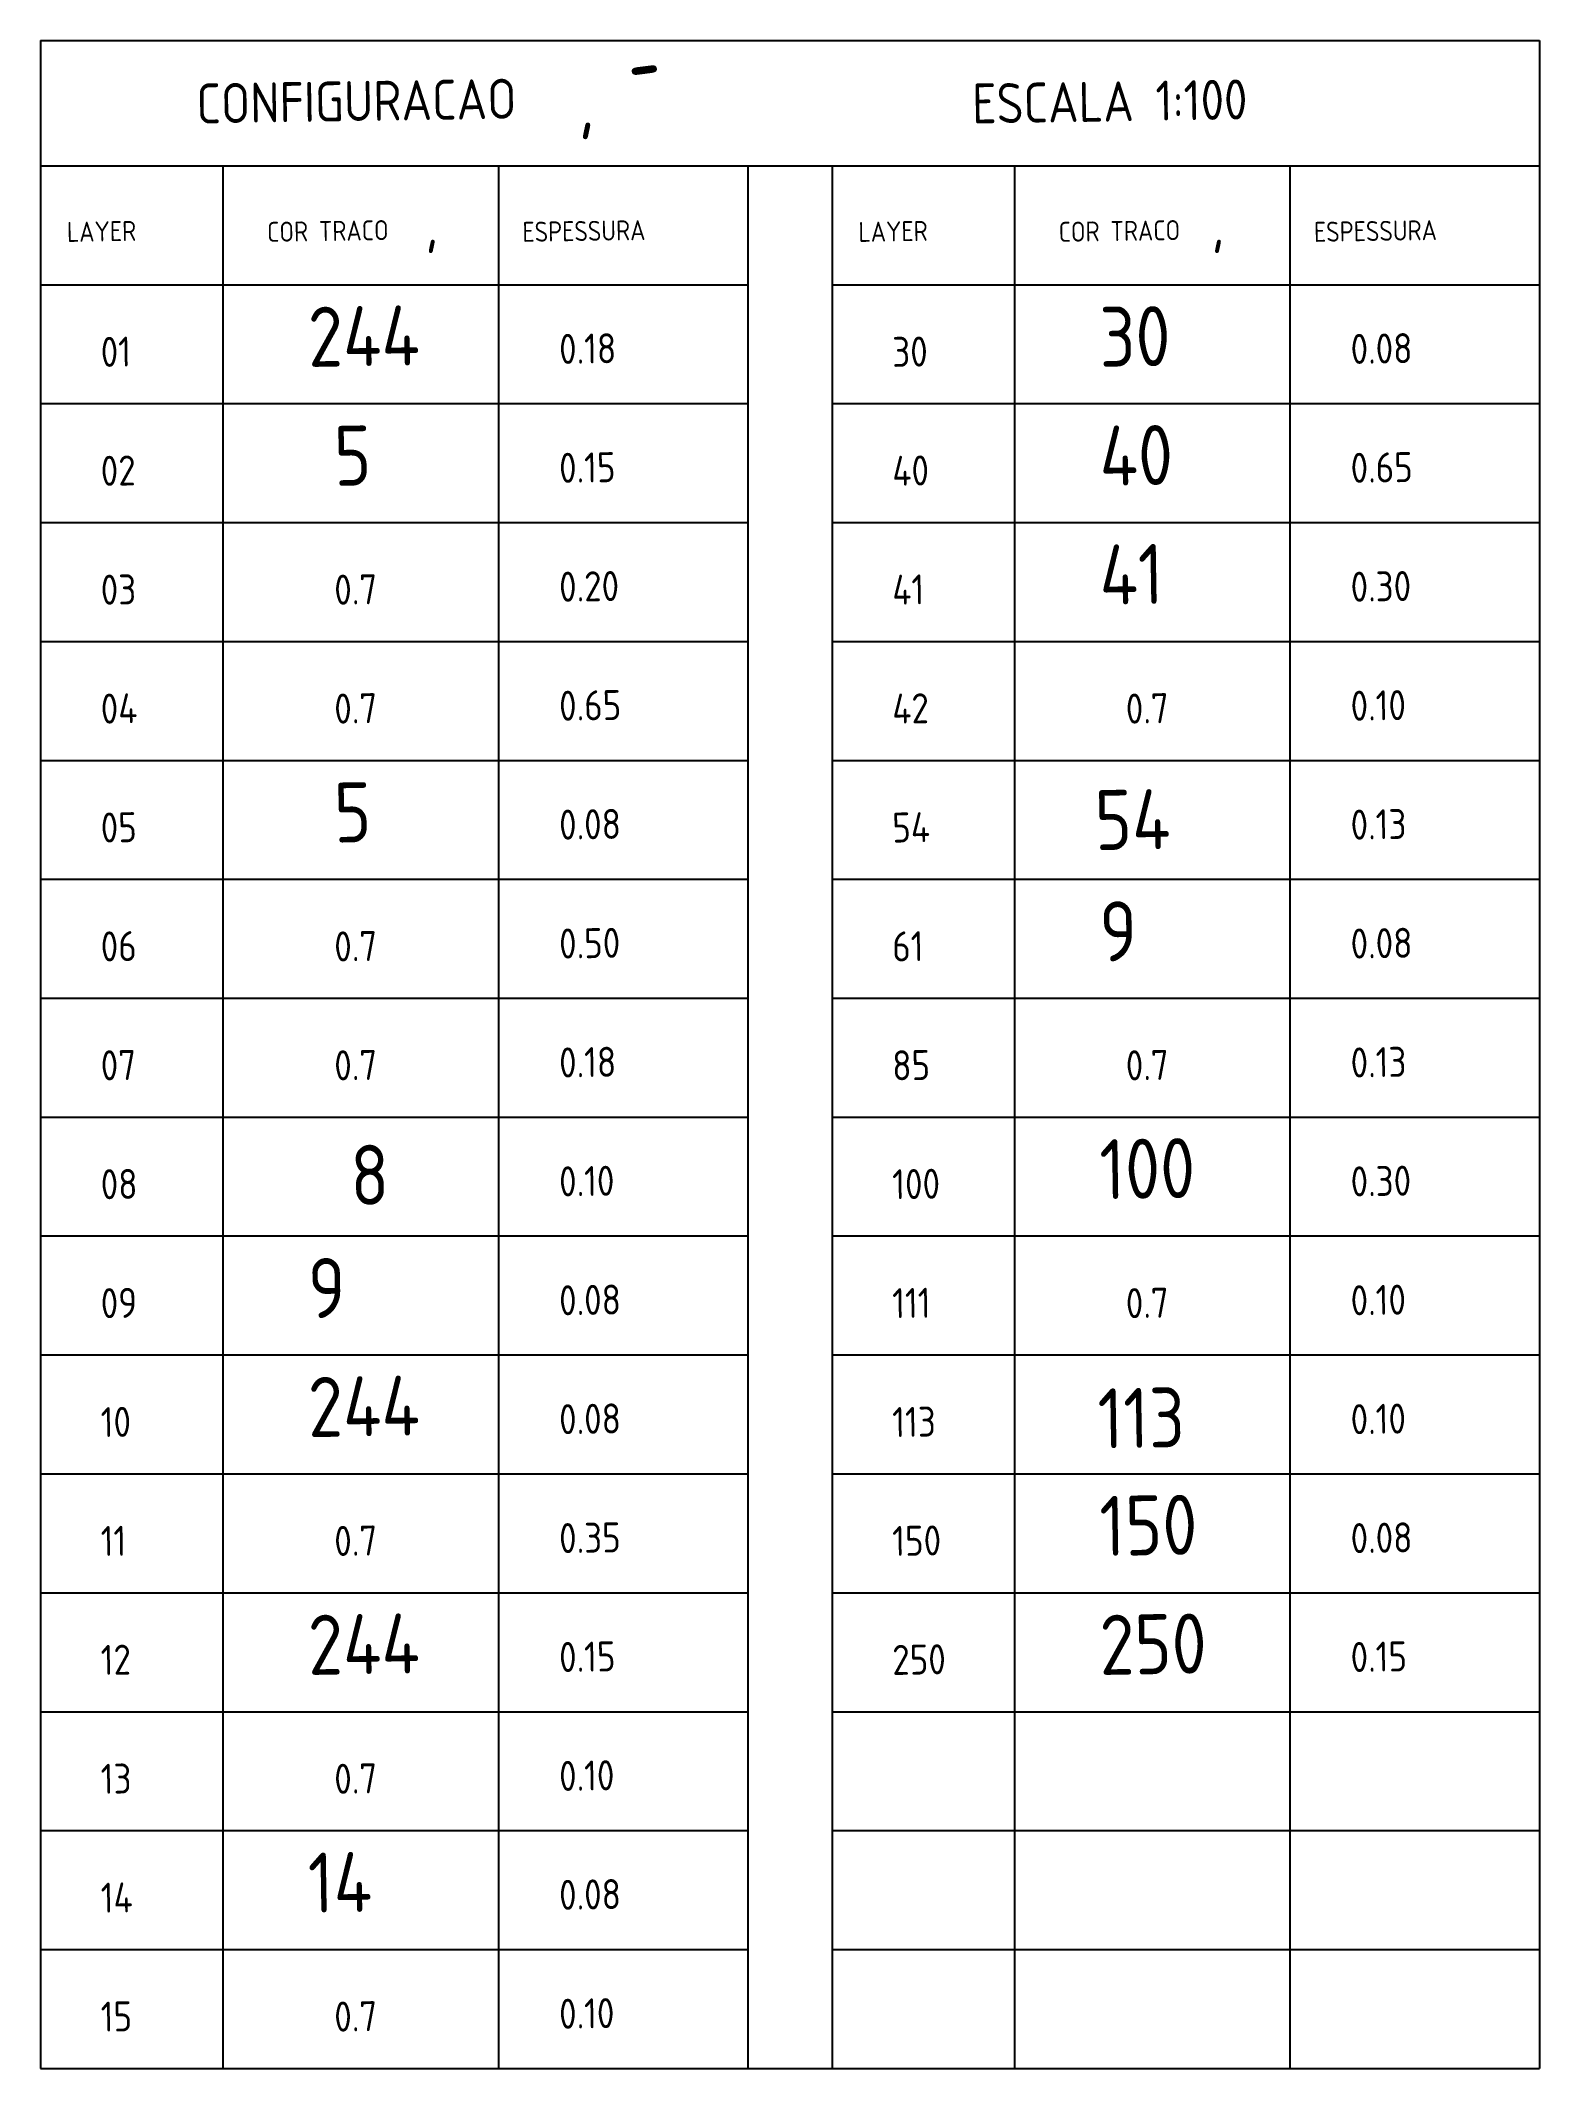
# Model space of a CAD drawing. Extents: x -81 to 244, y 231 to 317.
# Drawn here: x -80.59 to -65.45, y 269 to 289.48 of the extents above; entities that cross this region are included whole.
import ezdxf

# ---------------------------------------------------------------- set-up
doc = ezdxf.new("R2010")
doc.units = 0
doc.header["$MEASUREMENT"] = 0
doc.layers.add('85', color=85, linetype='CONTINUOUS')
doc.layers.add('COTA2', color=2, linetype='CONTINUOUS')
doc.styles.add('ARCHSTYL', font='archstyl')

msp = doc.modelspace()

# ---------------------------------------------------------------- texts
at = {"layer": '85', "color": 85, "style": 'ARCHSTYL'}
for s, height, rotation, p in [(',', 0.852, 290.1966, (-74.465, 289.327)), ('CONFIGURACAO', 0.40392, 0.9, (-79.011, 288.645)), ('ESCALA 1:100', 0.40392, 0.9, (-71.176, 288.645)), (',', 0.568, 0.9, (-75.157, 288.619)), ('LAYER', 0.202, 0.9, (-80.321, 287.45)), ('COR TRACO', 0.202, 0.9, (-78.299, 287.45)), ('ESPESSURA', 0.202, 0.9, (-75.72, 287.45)), ('LAYER', 0.202, 0.9, (-72.326, 287.45)), ('COR TRACO', 0.202, 0.9, (-70.304, 287.45)), ('ESPESSURA', 0.202, 0.9, (-67.725, 287.45)), (',', 0.454, 0.9, (-76.704, 287.443)), (',', 0.454, 0.9, (-68.763, 287.443)), ('244', 0.6059, 0.9, (-77.883, 286.187)), ('30', 0.6059, 0.9, (-69.888, 286.187)), ('01', 0.3029, 0.9, (-79.979, 286.187)), ('0.18', 0.3029, 0.9, (-75.349, 286.217)), ('30', 0.3029, 0.9, (-71.984, 286.187)), ('0.08', 0.3029, 0.9, (-67.354, 286.217)), ('5', 0.606, 0.9, (-77.62, 284.986)), ('40', 0.6059, 0.9, (-69.888, 284.986)), ('0.15', 0.3029, 0.9, (-75.349, 285.016)), ('0.65', 0.3029, 0.9, (-67.354, 285.016)), ('02', 0.3029, 0.9, (-79.979, 284.986)), ('40', 0.3029, 0.9, (-71.984, 284.986)), ('41', 0.6059, 0.9, (-69.888, 283.785)), ('03', 0.3029, 0.9, (-79.979, 283.785)), ('0.7', 0.3029, 0.9, (-77.62, 283.785)), ('0.20', 0.3029, 0.9, (-75.349, 283.815)), ('41', 0.3029, 0.9, (-71.984, 283.785)), ('0.30', 0.3029, 0.9, (-67.354, 283.815)), ('04', 0.3029, 0.9, (-79.979, 282.584)), ('0.7', 0.3029, 0.9, (-77.62, 282.584)), ('0.65', 0.3029, 0.9, (-75.349, 282.613)), ('42', 0.3029, 0.9, (-71.984, 282.584)), ('0.7', 0.3029, 0.9, (-69.625, 282.584)), ('0.10', 0.3029, 0.9, (-67.354, 282.613)), ('5', 0.606, 0.9, (-77.62, 281.383)), ('54', 0.6059, 0.9, (-69.936, 281.307)), ('05', 0.3029, 0.9, (-79.979, 281.383)), ('0.08', 0.3029, 0.9, (-75.349, 281.412)), ('54', 0.3029, 0.9, (-71.984, 281.383)), ('0.13', 0.3029, 0.9, (-67.354, 281.412)), ('9', 0.606, 0.9, (-69.888, 280.182)), ('06', 0.3029, 0.9, (-79.979, 280.182)), ('0.7', 0.3029, 0.9, (-77.62, 280.182)), ('0.50', 0.3029, 0.9, (-75.349, 280.211)), ('61', 0.3029, 0.9, (-71.984, 280.182)), ('0.08', 0.3029, 0.9, (-67.354, 280.211)), ('07', 0.3029, 0.9, (-79.979, 278.981)), ('0.7', 0.3029, 0.9, (-77.62, 278.981)), ('0.18', 0.3029, 0.9, (-75.349, 279.01)), ('85', 0.3029, 0.9, (-71.984, 278.981)), ('0.7', 0.3029, 0.9, (-69.625, 278.981)), ('0.13', 0.3029, 0.9, (-67.354, 279.01)), ('100', 0.6059, 0.9, (-69.888, 277.78)), ('8', 0.606, 0.9, (-77.454, 277.721)), ('08', 0.3029, 0.9, (-79.979, 277.78)), ('0.10', 0.3029, 0.9, (-75.349, 277.809)), ('100', 0.3029, 0.9, (-71.984, 277.78)), ('0.30', 0.3029, 0.9, (-67.354, 277.809)), ('9', 0.606, 0.9, (-77.883, 276.579)), ('0.08', 0.3029, 0.9, (-75.349, 276.608)), ('0.10', 0.3029, 0.9, (-67.354, 276.608)), ('09', 0.3029, 0.9, (-79.979, 276.579)), ('111', 0.3029, 0.9, (-71.984, 276.579)), ('0.7', 0.3029, 0.9, (-69.625, 276.579)), ('244', 0.6059, 0.9, (-77.883, 275.378)), ('0.08', 0.3029, 0.9, (-75.349, 275.407)), ('113', 0.3029, 0.9, (-71.984, 275.378)), ('113', 0.6059, 0.9, (-69.906, 275.263)), ('0.10', 0.3029, 0.9, (-67.354, 275.407)), ('10', 0.3029, 0.9, (-79.979, 275.378)), ('150', 0.6059, 0.9, (-69.888, 274.177)), ('11', 0.3029, 0.9, (-79.979, 274.177)), ('0.7', 0.3029, 0.9, (-77.62, 274.177)), ('0.35', 0.3029, 0.9, (-75.349, 274.206)), ('150', 0.3029, 0.9, (-71.984, 274.177)), ('0.08', 0.3029, 0.9, (-67.354, 274.206)), ('244', 0.6059, 0.9, (-77.883, 272.976)), ('250', 0.6059, 0.9, (-69.888, 272.976)), ('12', 0.3029, 0.9, (-79.979, 272.976)), ('0.15', 0.3029, 0.9, (-75.349, 273.005)), ('250', 0.3029, 0.9, (-71.984, 272.976)), ('0.15', 0.3029, 0.9, (-67.354, 273.005)), ('13', 0.3029, 0.9, (-79.979, 271.775)), ('0.7', 0.3029, 0.9, (-77.62, 271.775)), ('0.10', 0.3029, 0.9, (-75.349, 271.804)), ('14', 0.6059, 0.9, (-77.883, 270.574)), ('14', 0.3029, 0.9, (-79.979, 270.574)), ('0.08', 0.3029, 0.9, (-75.349, 270.603)), ('15', 0.3029, 0.9, (-79.979, 269.373)), ('0.7', 0.3029, 0.9, (-77.62, 269.373)), ('0.10', 0.3029, 0.9, (-75.349, 269.402))]:
    msp.add_text(s, height=height, rotation=rotation, dxfattribs=at).set_placement(p)

# ---------------------------------------------------------------- linework, layer by layer
at = {"layer": 'COTA2'}
for p, q in [((-80.589, 289.484), (-65.449, 289.484)), ((-80.589, 289.484), (-80.589, 269.002)), ((-65.449, 289.484), (-65.449, 269.002)), ((-80.589, 288.219), (-65.449, 288.219)), ((-78.748, 288.219), (-78.748, 269.002)), ((-75.964, 288.219), (-75.964, 269.002)), ((-73.444, 288.219), (-73.444, 269.002)), ((-72.594, 288.219), (-72.594, 269.002)), ((-70.753, 288.219), (-70.753, 269.002)), ((-67.969, 288.219), (-67.969, 269.002)), ((-80.589, 287.018), (-73.444, 287.018)), ((-72.594, 287.018), (-65.449, 287.018)), ((-80.589, 285.817), (-73.444, 285.817)), ((-72.594, 285.817), (-65.449, 285.817)), ((-80.589, 284.616), (-73.444, 284.616)), ((-72.594, 284.616), (-65.449, 284.616)), ((-80.589, 283.415), (-73.444, 283.415)), ((-72.594, 283.415), (-65.449, 283.415)), ((-80.589, 282.214), (-73.444, 282.214)), ((-72.594, 282.214), (-65.449, 282.214)), ((-80.589, 281.013), (-73.444, 281.013)), ((-72.594, 281.013), (-65.449, 281.013)), ((-80.589, 279.812), (-73.444, 279.812)), ((-72.594, 279.812), (-65.449, 279.812)), ((-80.589, 278.611), (-73.444, 278.611)), ((-72.594, 278.611), (-65.449, 278.611)), ((-80.589, 277.41), (-73.444, 277.41)), ((-72.594, 277.41), (-65.449, 277.41)), ((-80.589, 276.209), (-73.444, 276.209)), ((-72.594, 276.209), (-65.449, 276.209)), ((-80.589, 275.007), (-73.444, 275.007)), ((-72.594, 275.007), (-65.449, 275.007)), ((-80.589, 273.806), (-73.444, 273.806)), ((-72.594, 273.806), (-65.449, 273.806)), ((-80.589, 272.605), (-73.444, 272.605)), ((-72.594, 272.605), (-65.449, 272.605)), ((-80.589, 271.404), (-73.444, 271.404)), ((-72.594, 271.404), (-65.449, 271.404)), ((-80.589, 270.203), (-73.444, 270.203)), ((-72.594, 270.203), (-65.449, 270.203)), ((-80.589, 269.002), (-65.449, 269.002))]:
    msp.add_line(p, q, dxfattribs=at)

msp.set_redraw_order([(e.dxf.handle, doc.entitydb.next_handle()) for e in msp.query("TEXT MTEXT ATTDEF DIMENSION ARC_DIMENSION")])  # texts and dimensions are drawn at this point

doc.saveas('drawing.dxf')
